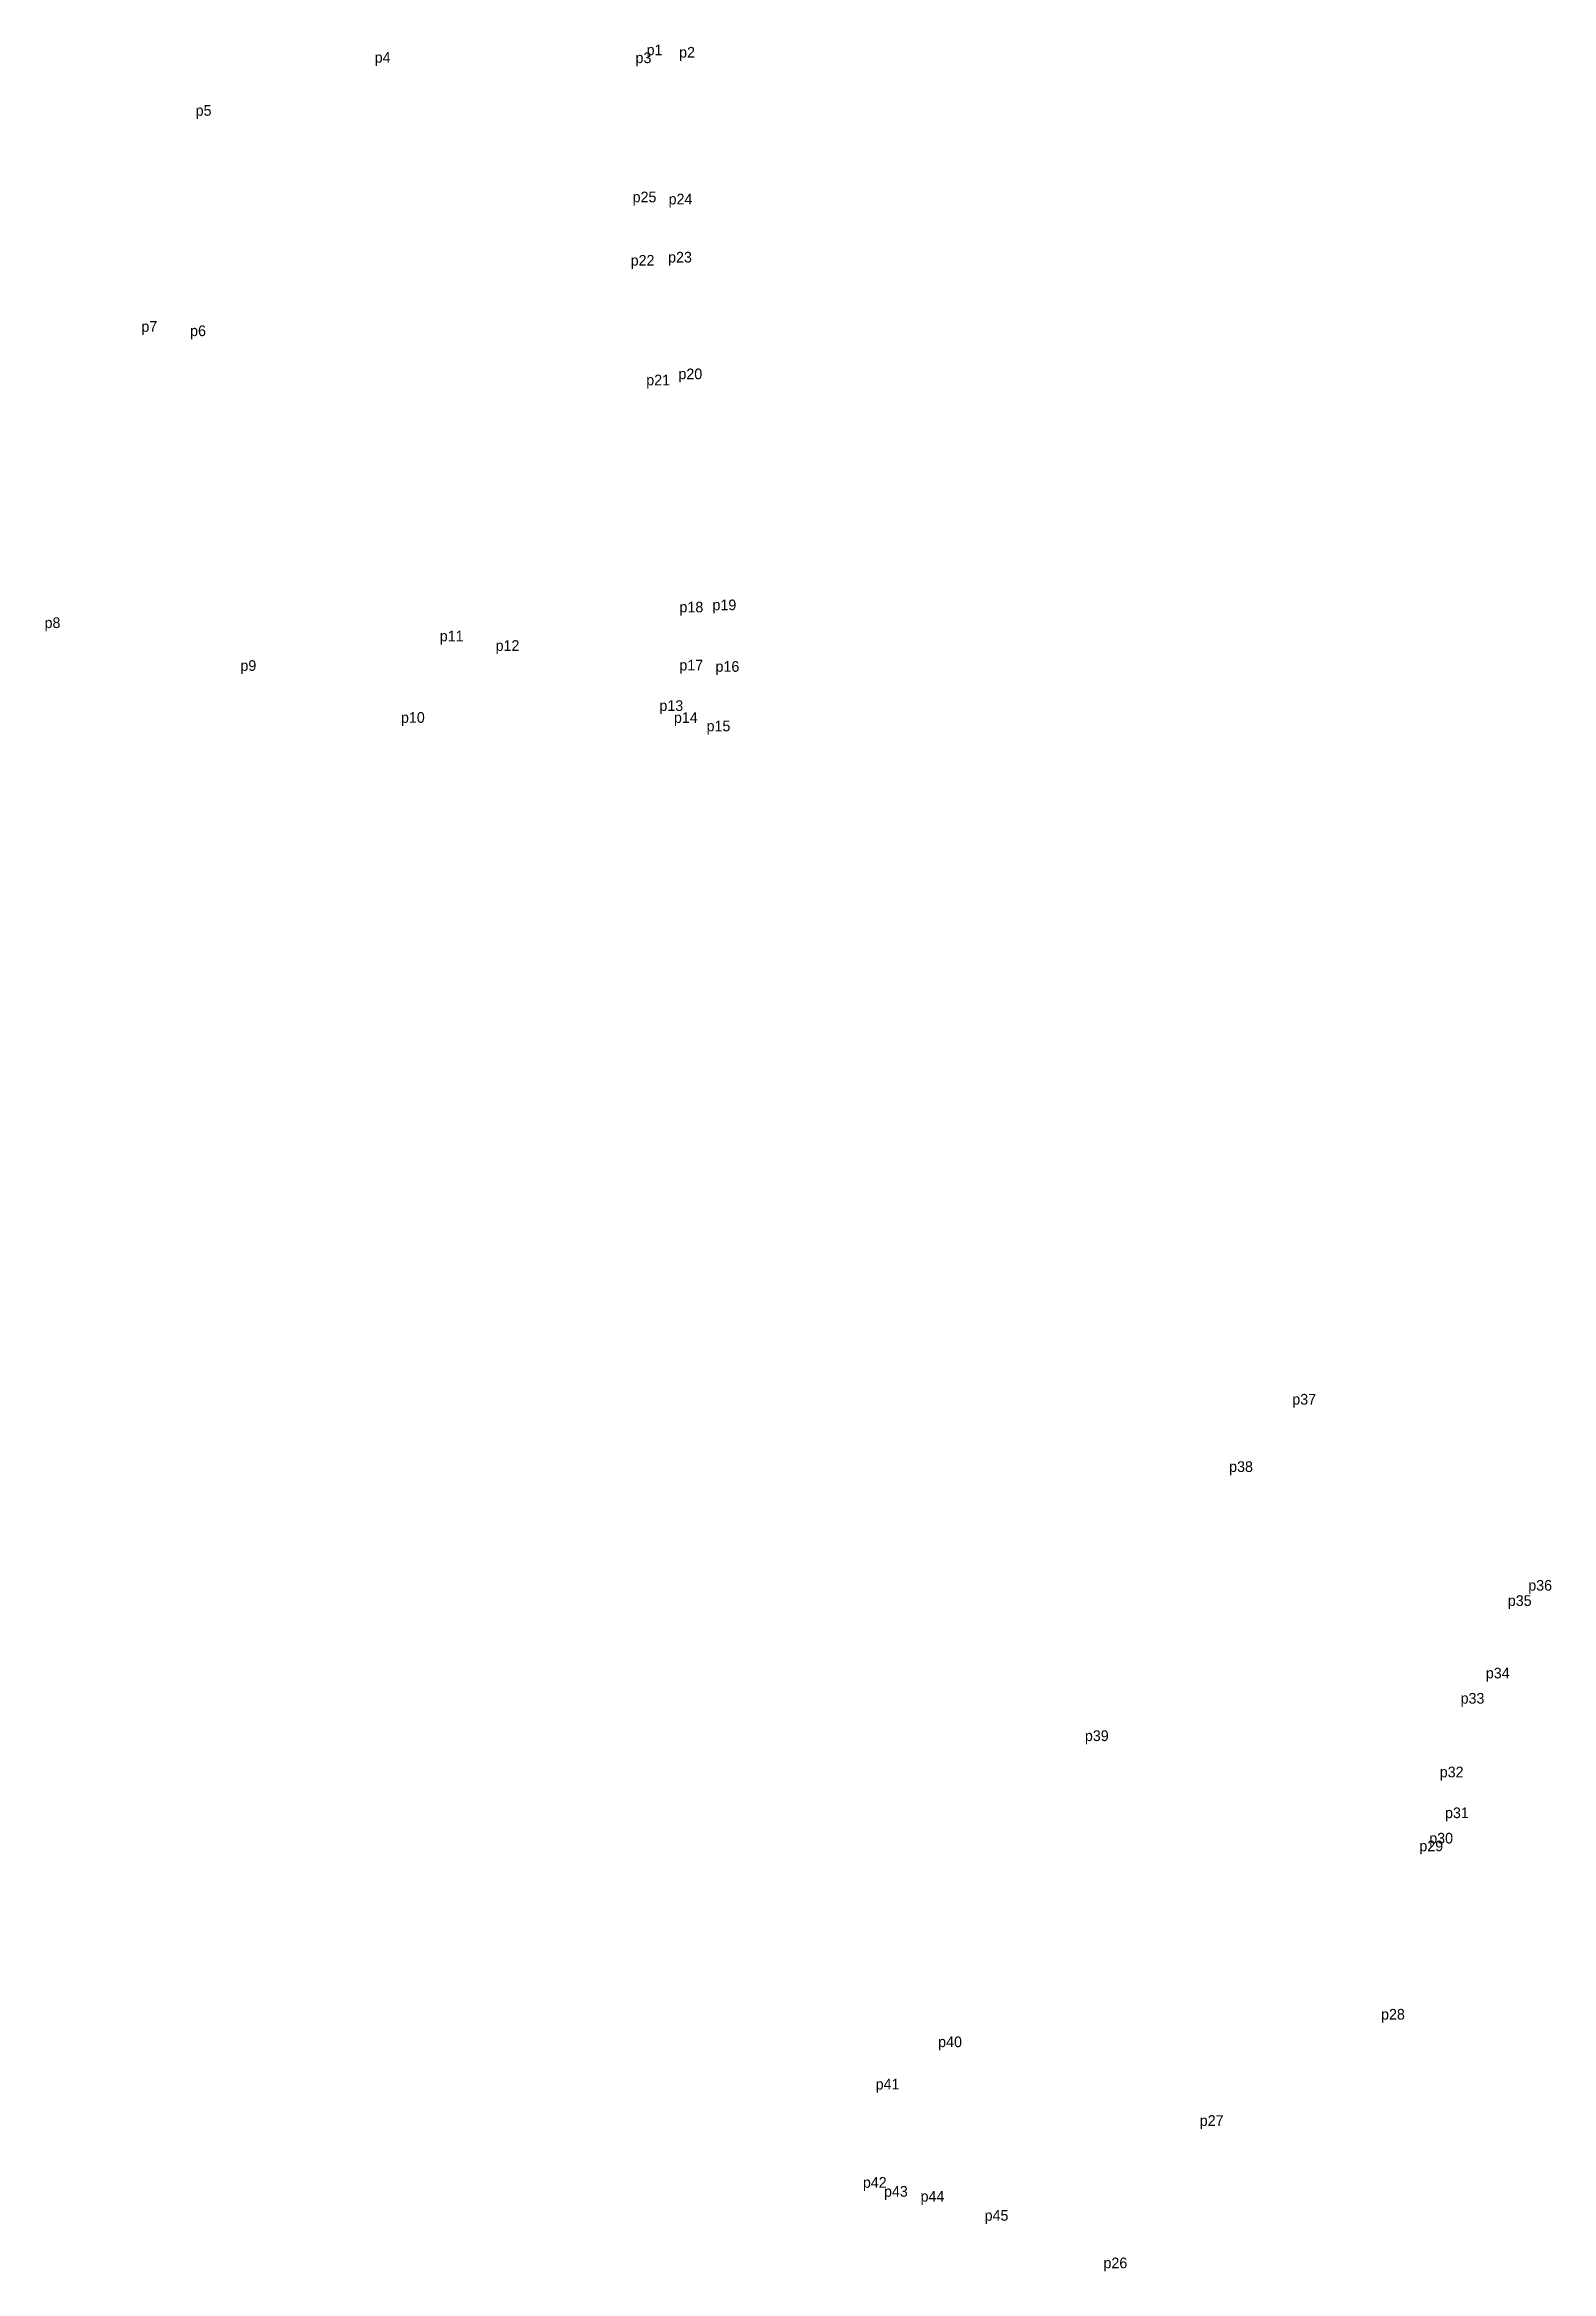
# Model space of a CAD drawing. Extents: x 544472 to 552229, y 1832992 to 1839631.
# Drawn here: x 549445.8 to 549700.1, y 1836770 to 1837145.9 of the extents above; entities that cross this region are included whole.
import ezdxf

# ---------------------------------------------------------------- set-up
doc = ezdxf.new("R2010")
doc.units = 0
doc.layers.add('Level 12', color=7, linetype='Continuous')
doc.layers.add('Level 7', color=7, linetype='Continuous')

msp = doc.modelspace()

# ---------------------------------------------------------------- texts
at = {"layer": 'Level 12'}
for s, p in [('p4', (549501.56, 1837142.81)), ('p3', (549545.57, 1837142.75)), ('p1', (549547.44, 1837144.08)), ('p2', (549552.93, 1837143.67)), ('p5', (549471.34, 1837133.86)), ('p25', (549545.08, 1837119.25)), ('p24', (549551.15, 1837118.9)), ('p22', (549544.75, 1837108.56)), ('p23', (549551.07, 1837109.09)), ('p7', (549462.19, 1837097.4)), ('p6', (549470.41, 1837096.67)), ('p20', (549552.81, 1837089.39)), ('p21', (549547.38, 1837088.36)), ('p8', (549445.85, 1837047.39)), ('p18', (549552.99, 1837050.04)), ('p19', (549558.56, 1837050.4)), ('p11', (549512.54, 1837045.15)), ('p12', (549521.96, 1837043.54)), ('p9', (549478.9, 1837040.16)), ('p17', (549552.97, 1837040.24)), ('p16', (549559.07, 1837040.01)), ('p13', (549549.6, 1837033.4)), ('p10', (549505.99, 1837031.4)), ('p14', (549552.05, 1837031.38)), ('p15', (549557.56, 1837029.96)), ('p37', (549656.4, 1836916.32)), ('p38', (549645.74, 1836904.95)), ('p35', (549692.77, 1836882.34)), ('p36', (549696.22, 1836884.92)), ('p34', (549689.06, 1836870.11)), ('p33', (549684.8, 1836865.85)), ('p39', (549621.4, 1836859.53)), ('p32', (549681.28, 1836853.41)), ('p31', (549682.17, 1836846.52)), ('p29', (549677.84, 1836840.93)), ('p30', (549679.51, 1836842.24)), ('p28', (549671.38, 1836812.52)), ('p40', (549596.64, 1836807.87)), ('p41', (549586.09, 1836800.72)), ('p27', (549640.79, 1836794.58)), ('p42', (549583.94, 1836784.14)), ('p43', (549587.5, 1836782.62)), ('p44', (549593.67, 1836781.79)), ('p45', (549604.48, 1836778.57)), ('p26', (549624.54, 1836770.55))]:
    msp.add_text(s, height=1.8, dxfattribs=at).set_placement(p)

# ---------------------------------------------------------------- linework, layer by layer
at = {"layer": 'Level 7'}
for p, q in [((549547.438, 1837144.079), (549547.438, 1837144.079)), ((549552.932, 1837143.666), (549552.932, 1837143.666)), ((549501.557, 1837142.812), (549501.557, 1837142.812)), ((549545.569, 1837142.752), (549545.569, 1837142.752)), ((549471.341, 1837133.856), (549471.341, 1837133.856)), ((549545.085, 1837119.252), (549545.085, 1837119.252)), ((549551.147, 1837118.904), (549551.147, 1837118.904)), ((549551.068, 1837109.09), (549551.068, 1837109.09)), ((549544.747, 1837108.562), (549544.747, 1837108.562)), ((549462.188, 1837097.398), (549462.188, 1837097.398)), ((549470.407, 1837096.669), (549470.407, 1837096.669)), ((549547.383, 1837088.363), (549547.383, 1837088.363)), ((549552.812, 1837089.389), (549552.812, 1837089.389)), ((549552.988, 1837050.035), (549552.988, 1837050.035)), ((549558.556, 1837050.405), (549558.556, 1837050.405)), ((549445.847, 1837047.39), (549445.847, 1837047.39)), ((549512.536, 1837045.153), (549512.536, 1837045.153)), ((549521.962, 1837043.542), (549521.962, 1837043.542)), ((549478.902, 1837040.159), (549478.902, 1837040.159)), ((549552.973, 1837040.244), (549552.973, 1837040.244)), ((549559.075, 1837040.012), (549559.075, 1837040.012)), ((549505.988, 1837031.399), (549505.988, 1837031.399)), ((549549.595, 1837033.396), (549549.595, 1837033.396)), ((549552.05, 1837031.384), (549552.05, 1837031.384)), ((549557.564, 1837029.958), (549557.564, 1837029.958)), ((549656.405, 1836916.318), (549656.405, 1836916.318)), ((549645.742, 1836904.952), (549645.742, 1836904.952)), ((549696.221, 1836884.919), (549696.221, 1836884.919)), ((549692.766, 1836882.344), (549692.766, 1836882.344)), ((549689.059, 1836870.11), (549689.059, 1836870.11)), ((549684.798, 1836865.846), (549684.798, 1836865.846)), ((549621.397, 1836859.531), (549621.397, 1836859.531)), ((549681.275, 1836853.407), (549681.275, 1836853.407)), ((549682.167, 1836846.52), (549682.167, 1836846.52)), ((549679.512, 1836842.238), (549679.512, 1836842.238)), ((549677.844, 1836840.926), (549677.844, 1836840.926)), ((549671.38, 1836812.519), (549671.38, 1836812.519)), ((549596.644, 1836807.871), (549596.644, 1836807.871)), ((549586.093, 1836800.724), (549586.093, 1836800.724)), ((549640.79, 1836794.583), (549640.79, 1836794.583)), ((549583.943, 1836784.14), (549583.943, 1836784.14)), ((549587.503, 1836782.623), (549587.503, 1836782.623)), ((549593.668, 1836781.79), (549593.668, 1836781.79)), ((549604.475, 1836778.568), (549604.475, 1836778.568)), ((549624.538, 1836770.554), (549624.538, 1836770.554))]:
    msp.add_line(p, q, dxfattribs=at)

msp.set_redraw_order([(e.dxf.handle, doc.entitydb.next_handle()) for e in msp.query("TEXT MTEXT ATTDEF DIMENSION ARC_DIMENSION")])  # texts and dimensions are drawn at this point

doc.saveas('drawing.dxf')
